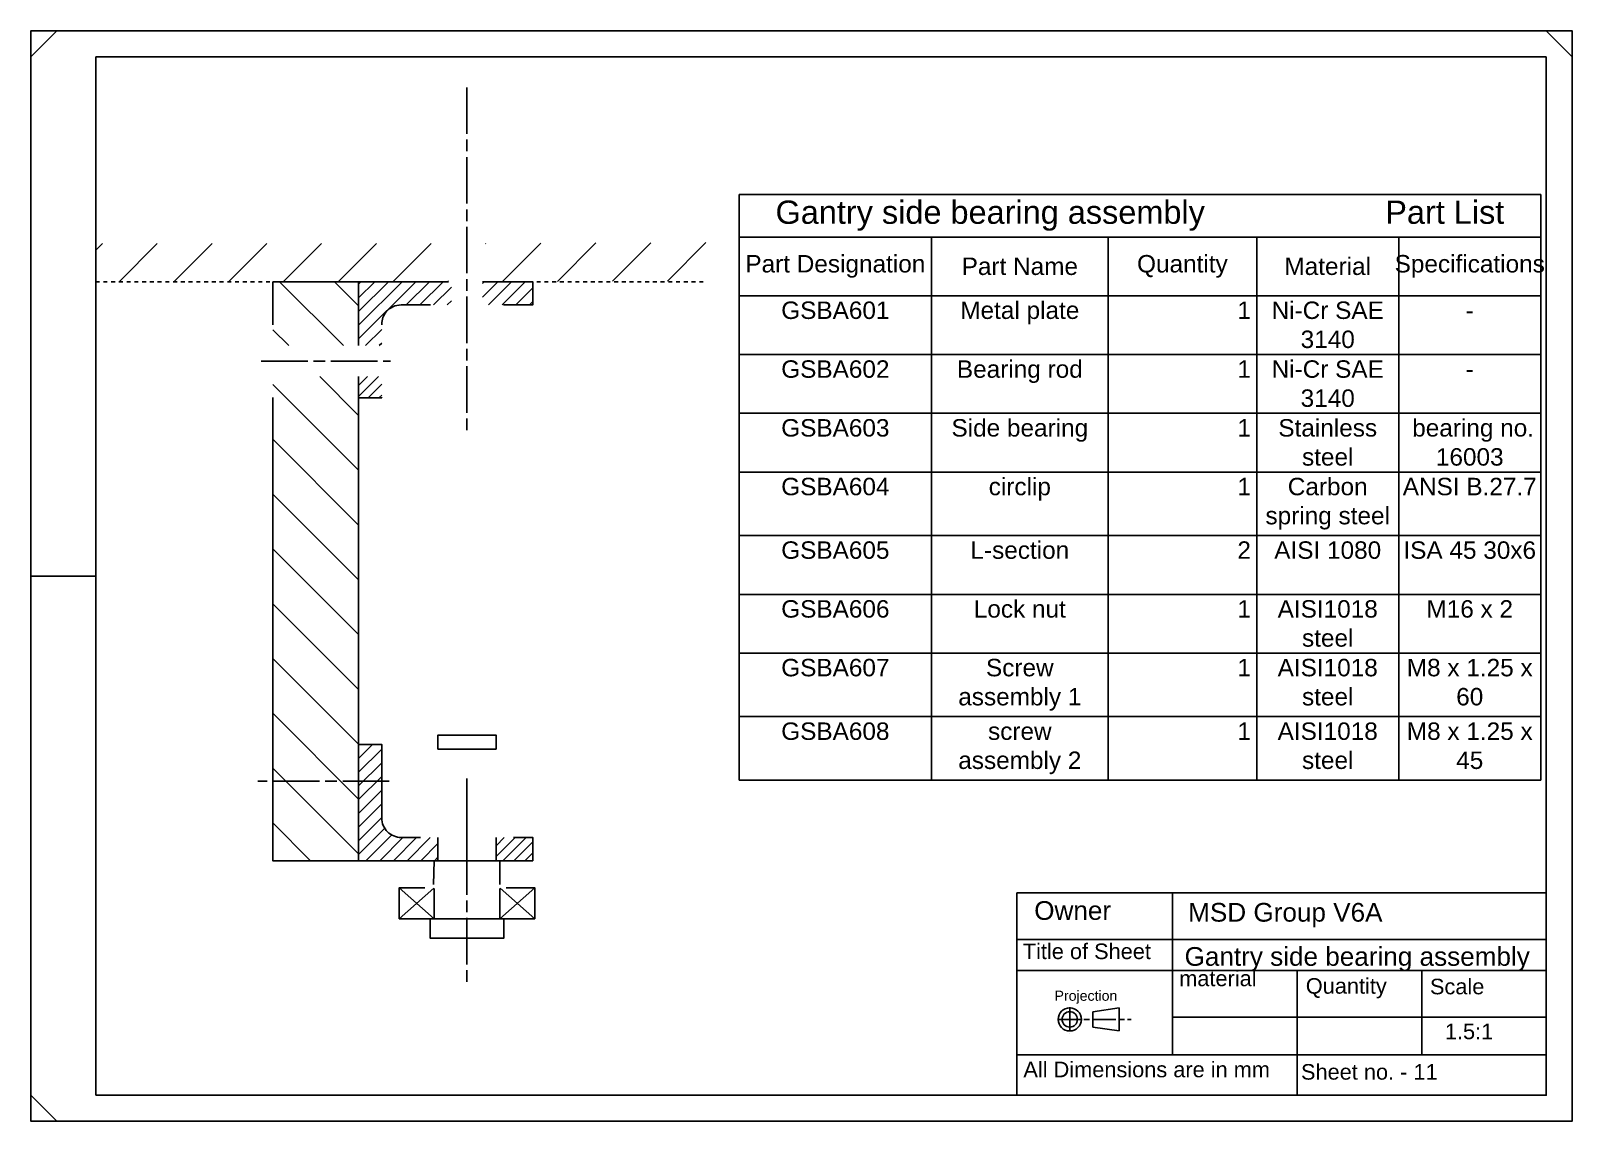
# Model space of a CAD drawing. Header units: millimetres. Extents: x -15074 to 21675, y -7568 to 6574.
# Drawn here: x -618.7 to -220.7, y 2208.3 to 2489.7 of the extents above; entities that cross this region are included whole.
import ezdxf

# ---------------------------------------------------------------- set-up
doc = ezdxf.new("R2010")
doc.units = ezdxf.units.MM
for name, pattern in [('AM_ISO08W050', [18, 12, -1.5, 3, -1.5]), ('AM_ISO08W050x2', [9, 6, -0.75, 1.5, -0.75]), ('Dashed', [2, 1, -1])]:
    doc.linetypes.add(name, pattern=pattern)
doc.layers.add('AM_7', color=142, linetype='AM_ISO08W050', lineweight=25)
doc.layers.add('AM_8', color=1, linetype='Continuous', lineweight=25)
doc.styles.get("Standard").update_dxf_attribs({"font": 'arial.ttf'})
pattern_1 = [(135, (-325090.087, -102408.853), (-7.0710678, -7.0710678), [])]
pattern_2 = [(45, (-1898.787, 47.3), (-7.071068, 7.071068), [])]

msp = doc.modelspace()

# ---------------------------------------------------------------- texts
at = {"attachment_point": 1}
for s, width, gutter_width, heights, insert, char_height in [(' Owner', 33.91382, 10.05, [0], (-361.512, 2265.057), 4.824), ('MSD Group V6A', 75.53534, 10.05, [0], (-319.891, 2264.594), 4.824), ('Title of Sheet', 36.68859, 10.05, [0], (-362.591, 2254.121), 4.02), ('Gantry side bearing assembly', 102.00488, 10.05, [0], (-320.816, 2253.197), 4.824), ('material', 30.44321, 10.05, [0], (-322.203, 2247.135), 4.02), ('Quantity', 26.9769, 10.05, [0], (-289.522, 2245.187), 4.02), ('Scale', 27.74767, 10.05, [0], (-257.458, 2245.033), 4.02), ('Projection', 23.90215, 13.046, [0], (-354.389, 2241.952), 2.6093), ('\\pxi-3,l4,t4;1.5:1', 27.43458, 10.05, [0], (-257.633, 2233.449), 4.02), ('All Dimensions are in mm', 77.61674, 10.05, [0], (-362.437, 2223.624), 4.02), ('Sheet no. - 11', 58.42427, 10.05, [1.456], (-290.756, 2223.008), 4.02)]:
    msp.add_mtext_dynamic_manual_height_columns(s, width=width, gutter_width=gutter_width, heights=heights, dxfattribs=dict(at, insert=insert, char_height=char_height))

# ---------------------------------------------------------------- blocks, each defined once
blk = doc.blocks.new('*T45')
at = {"color": 0, "linetype": 'ByBlock', "lineweight": -2, "transparency": 16777216}
for p, q in [((0, 0), (206.98, 0)), ((0, 0), (0, -151.14)), ((206.98, 0), (206.98, -151.14)), ((0, -11), (206.98, -11)), ((49.71, -11), (49.71, -151.14)), ((95.26, -11), (95.26, -151.14)), ((133.65, -11), (133.65, -151.14)), ((170.32, -11), (170.32, -151.14)), ((0, -26.15), (206.98, -26.15)), ((0, -41.33), (206.98, -41.33)), ((0, -56.5), (206.98, -56.5)), ((0, -71.65), (206.98, -71.65)), ((0, -88.05), (206.98, -88.05)), ((0, -103.23), (206.98, -103.23)), ((0, -118.38), (206.98, -118.38)), ((0, -134.79), (206.98, -134.79)), ((0, -151.14), (206.98, -151.14))]:
    blk.add_line(p, q, dxfattribs=at)
at = {"color": 0, "transparency": 16777216}
for s, insert, char_height, width, attachment_point in [('Gantry side bearing assembly                    Part List', (103.49, -5.5), 6, 203.9811, 5), ('Part Designation', (24.85, -18.58), 4.5, 46.7065, 5), ('Quantity', (114.46, -18.58), 4.5, 35.3929, 5), ('Specifications', (188.65, -18.58), 4.5, 33.6647, 5), ('Part Name', (72.48, -18.58), 4.5, 42.5524, 5), ('Material', (151.98, -18.58), 4.5, 33.6647, 5), ('GSBA601', (24.85, -27.65), 4.5, 46.7065, 2), ('Metal plate', (72.48, -27.65), 4.5, 42.5524, 2), ('1', (132.15, -27.65), 4.5, 35.3929, 3), ('Ni-Cr SAE 3140', (151.98, -27.65), 4.5, 33.6647, 2), ('-', (188.65, -27.65), 4.5, 33.6647, 2), ('GSBA602', (24.85, -42.83), 4.5, 46.7065, 2), ('Bearing rod', (72.48, -42.83), 4.5, 42.5524, 2), ('1', (132.15, -42.83), 4.5, 35.3929, 3), ('Ni-Cr SAE 3140', (151.98, -42.83), 4.5, 33.6647, 2), ('-', (188.65, -42.83), 4.5, 33.6647, 2), ('GSBA603', (24.85, -58), 4.5, 46.7065, 2), ('Side bearing', (72.48, -58), 4.5, 42.5524, 2), ('1', (132.15, -58), 4.5, 35.3929, 3), ('Stainless steel', (151.98, -58), 4.5, 33.6647, 2), (' bearing no. 16003', (188.65, -58), 4.5, 33.6647, 2), ('GSBA604', (24.85, -73.15), 4.5, 46.7065, 2), ('circlip', (72.48, -73.15), 4.5, 42.5524, 2), ('1', (132.15, -73.15), 4.5, 35.3929, 3), ('Carbon spring steel', (151.98, -73.15), 4.5, 33.6647, 2), ('ANSI B.27.7', (188.65, -73.15), 4.5, 33.6647, 2), ('GSBA605', (24.85, -89.55), 4.5, 46.7065, 2), ('L-section', (72.48, -89.55), 4.5, 42.5524, 2), ('2', (132.15, -89.55), 4.5, 35.3929, 3), ('AISI 1080', (151.98, -89.55), 4.5, 33.6647, 2), ('ISA 45 30x6', (188.65, -89.55), 4.5, 33.6647, 2), ('GSBA606', (24.85, -104.73), 4.5, 46.7065, 2), ('Lock nut', (72.48, -104.73), 4.5, 42.5524, 2), ('1', (132.15, -104.73), 4.5, 35.3929, 3), ('AISI1018 steel', (151.98, -104.73), 4.5, 33.6647, 2), ('M16 x 2', (188.65, -104.73), 4.5, 33.6647, 2), ('GSBA607', (24.85, -119.88), 4.5, 46.7065, 2), ('Screw assembly 1', (72.48, -119.88), 4.5, 42.5524, 2), ('1', (132.15, -119.88), 4.5, 35.3929, 3), ('AISI1018 steel', (151.98, -119.88), 4.5, 33.6647, 2), ('M8 x 1.25 x 60', (188.65, -119.88), 4.5, 33.6647, 2), ('GSBA608', (24.85, -136.29), 4.5, 46.7065, 2), ('screw assembly 2', (72.48, -136.29), 4.5, 42.5524, 2), ('1', (132.15, -136.29), 4.5, 35.3929, 3), ('AISI1018 steel', (151.98, -136.29), 4.5, 33.6647, 2), ('M8 x 1.25 x 45', (188.65, -136.29), 4.5, 33.6647, 2)]:
    blk.add_mtext(s, dxfattribs=dict(at, insert=insert, char_height=char_height, width=width, attachment_point=attachment_point))

# ---------------------------------------------------------------- hatches: boundary and pattern name
at = {"layer": 'AM_8'}
h = msp.add_hatch(dxfattribs=at)
h.set_pattern_fill('_U', color=256, scale=10, angle=45, style=0, pattern_type=0)
h.set_pattern_definition(pattern_2)
h.paths.add_polyline_path([(-510.866, 2434.832), (-601.97, 2434.832), (-601.97, 2424.938), (-510.866, 2424.938)])
h = msp.add_hatch(dxfattribs=at)
h.set_pattern_fill('_U', color=256, scale=10, angle=45, style=0, pattern_type=0)
h.set_pattern_definition(pattern_2)
h.paths.add_polyline_path([(-501.341, 2434.832), (-443.83, 2435.033), (-443.83, 2425.139), (-501.341, 2424.938)])
at = {"layer": 'AM_8', "true_color": 0x000000}
h = msp.add_hatch(dxfattribs=at)
h.set_pattern_fill('_U', color=18, scale=10, angle=135, style=0, pattern_type=0)
h.set_pattern_definition(pattern_1)
edge = h.paths.add_edge_path(flags=0)
edge.add_line((-534.104, 2408.438), (-556.234, 2408.438))
edge.add_line((-556.234, 2424.938), (-556.234, 2408.438))
edge.add_line((-534.104, 2424.938), (-556.234, 2424.938))
edge.add_line((-534.104, 2408.438), (-534.104, 2424.938))
edge = h.paths.add_edge_path(flags=0)
edge.add_line((-534.104, 2408.438), (-556.234, 2408.438))
edge.add_line((-534.104, 2407.613), (-534.104, 2408.438))
edge.add_line((-556.234, 2407.613), (-534.104, 2407.613))
edge.add_line((-556.234, 2408.438), (-556.234, 2407.613))
edge = h.paths.add_edge_path(flags=0)
edge.add_line((-534.104, 2408.438), (-556.234, 2408.438))
edge.add_line((-534.104, 2407.613), (-534.104, 2408.438))
edge.add_line((-556.234, 2407.613), (-534.104, 2407.613))
edge.add_line((-556.234, 2408.438), (-556.234, 2407.613))
h = msp.add_hatch(dxfattribs=at)
h.set_pattern_fill('_U', color=18, scale=2.5, angle=45, style=0, pattern_type=0)
h.set_pattern_definition([(45, (-325090.0872, -102408.8534), (-1.767766953, 1.767766953), [])])
edge = h.paths.add_edge_path(flags=0)
edge.add_line((-502.104, 2418.938), (-502.104, 2424.938))
edge.add_line((-489.104, 2424.938), (-502.104, 2424.938))
edge.add_line((-489.104, 2418.938), (-489.104, 2424.938))
edge.add_line((-502.104, 2418.938), (-489.104, 2418.938))
edge = h.paths.add_edge_path(flags=0)
edge.add_line((-510.104, 2424.938), (-510.104, 2418.938))
edge.add_line((-523.104, 2418.938), (-510.104, 2418.938))
edge.add_arc((-523.104, 2413.938), 5, 90, 179.71197)
edge.add_arc((-523.104, 2413.938), 5, 179.71197, 180)
edge.add_line((-528.104, 2408.438), (-528.104, 2413.938))
edge.add_line((-528.104, 2408.438), (-534.104, 2408.438))
edge.add_line((-534.104, 2424.938), (-534.104, 2408.438))
edge.add_line((-510.104, 2424.938), (-534.104, 2424.938))
edge = h.paths.add_edge_path(flags=0)
edge.add_line((-528.104, 2408.438), (-534.104, 2408.438))
edge.add_line((-528.104, 2407.613), (-528.104, 2408.438))
edge.add_line((-534.104, 2407.613), (-528.104, 2407.613))
edge.add_line((-534.104, 2408.438), (-534.104, 2407.613))
edge = h.paths.add_edge_path(flags=0)
edge.add_line((-510.104, 2424.938), (-510.104, 2418.938))
edge.add_line((-502.104, 2424.938), (-510.104, 2424.938))
edge.add_line((-502.104, 2418.938), (-502.104, 2424.938))
edge.add_line((-510.104, 2418.938), (-502.104, 2418.938))
edge = h.paths.add_edge_path(flags=0)
edge.add_line((-528.104, 2408.438), (-534.104, 2408.438))
edge.add_line((-528.104, 2407.613), (-528.104, 2408.438))
edge.add_line((-534.104, 2407.613), (-528.104, 2407.613))
edge.add_line((-534.104, 2408.438), (-534.104, 2407.613))
edge = h.paths.add_edge_path(flags=0)
edge.add_line((-510.104, 2424.938), (-510.104, 2418.938))
edge.add_line((-502.104, 2424.938), (-510.104, 2424.938))
edge.add_line((-502.104, 2418.938), (-502.104, 2424.938))
edge.add_line((-510.104, 2418.938), (-502.104, 2418.938))
h = msp.add_hatch(dxfattribs=at)
h.set_pattern_fill('_U', color=18, scale=10, angle=135, style=0, pattern_type=0)
h.set_pattern_definition(pattern_1)
edge = h.paths.add_edge_path(flags=0)
edge.add_line((-556.234, 2400.438), (-534.104, 2400.438))
edge.add_line((-534.104, 2275.496), (-534.104, 2400.438))
edge.add_line((-556.234, 2275.496), (-534.104, 2275.496))
edge.add_line((-556.234, 2400.438), (-556.234, 2275.496))
edge = h.paths.add_edge_path(flags=0)
edge.add_line((-556.234, 2400.438), (-534.104, 2400.438))
edge.add_line((-556.234, 2401.263), (-556.234, 2400.438))
edge.add_line((-534.104, 2401.263), (-556.234, 2401.263))
edge.add_line((-534.104, 2400.438), (-534.104, 2401.263))
edge = h.paths.add_edge_path(flags=0)
edge.add_line((-556.234, 2400.438), (-534.104, 2400.438))
edge.add_line((-556.234, 2401.263), (-556.234, 2400.438))
edge.add_line((-534.104, 2401.263), (-556.234, 2401.263))
edge.add_line((-534.104, 2400.438), (-534.104, 2401.263))
h = msp.add_hatch(dxfattribs=at)
h.set_pattern_fill('_U', color=18, scale=2, angle=45, style=0, pattern_type=0)
h.set_pattern_definition([(45, (-325090.0872, -102408.8534), (-1.414213562, 1.414213562), [])])
edge = h.paths.add_edge_path(flags=0)
edge.add_line((-534.104, 2400.438), (-528.104, 2400.438))
edge.add_line((-528.104, 2394.938), (-528.104, 2400.438))
edge.add_line((-534.104, 2394.938), (-528.104, 2394.938))
edge.add_line((-534.104, 2400.438), (-534.104, 2394.938))
edge = h.paths.add_edge_path(flags=0)
edge.add_line((-534.104, 2400.438), (-528.104, 2400.438))
edge.add_line((-534.104, 2401.263), (-534.104, 2400.438))
edge.add_line((-528.104, 2401.263), (-534.104, 2401.263))
edge.add_line((-528.104, 2400.438), (-528.104, 2401.263))
edge = h.paths.add_edge_path(flags=0)
edge.add_line((-534.104, 2400.438), (-528.104, 2400.438))
edge.add_line((-534.104, 2401.263), (-534.104, 2400.438))
edge.add_line((-528.104, 2401.263), (-534.104, 2401.263))
edge.add_line((-528.104, 2400.438), (-528.104, 2401.263))
h = msp.add_hatch(dxfattribs=at)
h.set_pattern_fill('_U', color=18, scale=2.5, angle=45, style=0, pattern_type=0)
h.set_pattern_definition([(45, (-325077.2419, -102408.8534), (-1.767766953, 1.767766953), [])])
edge = h.paths.add_edge_path()
edge.add_line((-528.104, 2305.496), (-534.104, 2305.496))
edge.add_line((-534.104, 2305.496), (-534.104, 2275.496))
edge.add_line((-534.104, 2275.496), (-513.604, 2275.496))
edge.add_line((-513.604, 2275.496), (-513.604, 2281.496))
edge.add_line((-513.604, 2281.496), (-518.01, 2281.496))
edge.add_line((-518.01, 2281.496), (-523.104, 2281.496))
edge.add_arc((-523.104, 2286.496), 5, 180, 270, ccw=False)
edge.add_line((-528.104, 2286.496), (-528.104, 2305.496))
h = msp.add_hatch(dxfattribs=at)
h.set_pattern_fill('_U', color=18, scale=2, angle=45, style=0, pattern_type=0)
h.set_pattern_definition([(45, (-325077.2419, -102408.8534), (-1.414213562, 1.414213562), [])])
h.paths.add_polyline_path([(-489.104, 2281.496), (-498.604, 2281.496), (-498.604, 2275.496), (-489.104, 2275.496)])

# ---------------------------------------------------------------- linework, layer by layer
for p, q in [((-618.72, 2482.975), (-612.02, 2489.675)), ((-220.74, 2482.975), (-227.44, 2489.675)), ((-601.97, 2482.975), (-601.97, 2476.275)), ((-227.44, 2482.975), (-227.44, 2476.275)), ((-516.416, 2418.938), (-515.504, 2418.938)), ((-496.704, 2418.938), (-495.791, 2418.938)), ((-528.104, 2394.938), (-534.104, 2394.938)), ((-618.72, 2348.975), (-601.97, 2348.975)), ((-514.604, 2275.496), (-497.604, 2275.496)), ((-523.604, 2268.496), (-514.604, 2260.496)), ((-488.604, 2268.496), (-497.604, 2260.496)), ((-514.66, 2268.446), (-523.604, 2260.496)), ((-497.547, 2268.446), (-488.604, 2260.496)), ((-337.745, 2237.533), (-344.502, 2236.526)), ((-337.745, 2236.526), (-337.745, 2237.533)), ((-350.464, 2234.54), (-350.464, 2234.54)), ((-350.464, 2234.54), (-350.464, 2234.54)), ((-337.745, 2231.547), (-344.502, 2232.553)), ((-337.745, 2232.553), (-337.745, 2231.547)), ((-291.76, 2225.427), (-291.76, 2214.975)), ((-618.72, 2214.975), (-612.02, 2208.275))]:
    msp.add_line(p, q)
at = {"linetype": 'Dashed'}
for p, q in [((-601.97, 2424.938), (-510.104, 2424.938)), ((-502.104, 2424.938), (-444.171, 2424.938))]:
    msp.add_line(p, q, dxfattribs=at)
for points in [[(-618.72, 2489.675), (-220.74, 2489.675), (-220.74, 2208.275), (-618.72, 2208.275)], [(-513.604, 2304.296), (-498.604, 2304.296), (-498.604, 2307.915), (-513.604, 2307.915)], [(-364.12, 2267.235), (-227.44, 2267.235), (-227.44, 2214.975), (-364.12, 2214.975)], [(-515.604, 2260.496), (-496.604, 2260.496), (-496.604, 2255.496), (-515.604, 2255.496)], [(-364.12, 2214.975), (-227.44, 2214.975), (-227.44, 2255.175), (-364.12, 2255.175)], [(-364.12, 2214.975), (-227.44, 2214.975), (-227.44, 2247.135), (-364.12, 2247.135)], [(-259.6, 2247.135), (-291.76, 2247.135), (-291.76, 2225.427), (-259.6, 2225.427)], [(-227.44, 2247.135), (-259.6, 2247.135), (-259.6, 2225.427), (-227.44, 2225.427)], [(-364.12, 2214.975), (-227.44, 2214.975), (-227.44, 2225.427), (-364.12, 2225.427)]]:
    msp.add_lwpolyline(points, close=True)
for points in [[(-601.97, 2208.275), (-618.72, 2208.275), (-618.72, 2489.675), (-601.97, 2489.675)], [(-618.72, 2482.975), (-618.72, 2489.675), (-220.74, 2489.675), (-220.74, 2482.975)], [(-227.44, 2208.275), (-220.74, 2208.275), (-220.74, 2489.675), (-227.44, 2489.675)], [(-601.97, 2482.975), (-601.97, 2214.975)], [(-227.44, 2482.975), (-601.97, 2482.975)], [(-227.44, 2482.975), (-227.44, 2214.975)], [(-556.234, 2424.938), (-534.104, 2424.938), (-534.104, 2417.138)], [(-556.234, 2417.926), (-556.234, 2424.938)], [(-528.104, 2424.938), (-534.104, 2424.938), (-534.104, 2417.138)], [(-510.866, 2424.938), (-534.104, 2424.938), (-534.104, 2418.938)], [(-495.791, 2418.938), (-489.104, 2418.938), (-489.104, 2424.938), (-501.341, 2424.938)], [(-556.234, 2413.838), (-556.234, 2417.926)], [(-534.104, 2417.138), (-534.104, 2410.788)], [(-534.104, 2417.138), (-534.104, 2410.788)], [(-534.104, 2410.788), (-534.104, 2408.438)], [(-534.104, 2410.788), (-534.104, 2408.438)], [(-534.104, 2400.438), (-534.104, 2398.088)], [(-534.104, 2400.438), (-534.104, 2398.088)], [(-534.104, 2398.088), (-534.104, 2391.738)], [(-556.234, 2390.951), (-556.234, 2395.038)], [(-528.104, 2394.938), (-528.104, 2395.038)], [(-534.104, 2391.738), (-534.104, 2275.496), (-556.234, 2275.496), (-556.234, 2380.602)], [(-556.234, 2380.602), (-556.234, 2390.951)], [(-514.604, 2275.496), (-534.104, 2275.496), (-534.104, 2281.496)], [(-513.604, 2281.496), (-513.604, 2275.496), (-498.604, 2275.496), (-498.604, 2281.496)], [(-494.104, 2281.496), (-489.104, 2281.496), (-489.104, 2275.496), (-497.604, 2275.496)], [(-514.719, 2269.346), (-514.604, 2275.496)], [(-497.604, 2275.496), (-497.604, 2269.346)], [(-516.954, 2268.496), (-523.604, 2268.496), (-523.604, 2260.496), (-514.604, 2260.496), (-514.604, 2268.346)], [(-495.954, 2268.496), (-488.604, 2268.496), (-488.604, 2260.496), (-497.604, 2260.496), (-497.604, 2268.346)], [(-497.604, 2268.346), (-497.604, 2260.496), (-514.604, 2260.496), (-514.604, 2268.346)], [(-323.92, 2225.427), (-323.92, 2267.235), (-227.44, 2267.235), (-227.44, 2214.975), (-323.92, 2214.975)], [(-364.12, 2235.075), (-364.12, 2214.975), (-227.44, 2214.975), (-227.44, 2235.075), (-323.92, 2235.075)], [(-344.502, 2236.526), (-344.502, 2234.54)], [(-344.502, 2232.553), (-344.502, 2234.54)], [(-337.745, 2234.54), (-337.745, 2236.526)], [(-337.745, 2234.54), (-337.745, 2232.553)], [(-618.72, 2214.975), (-618.72, 2208.275), (-220.74, 2208.275), (-220.74, 2214.975)], [(-227.44, 2214.975), (-601.97, 2214.975)]]:
    msp.add_lwpolyline(points)
for points in [[(-528.104, 2413.963, -0.1740954), (-526.946, 2417.138)], [(-526.946, 2417.138, -0.2226479), (-523.104, 2418.938), (-516.416, 2418.938)], [(-528.104, 2413.838), (-528.104, 2413.938, -0.0012568), (-528.104, 2413.963)], [(-528.104, 2275.496), (-534.104, 2275.496), (-534.104, 2305.496), (-528.104, 2305.496), (-528.104, 2286.496, 0.4142136), (-523.104, 2281.496), (-518.104, 2281.496)]]:
    msp.add_lwpolyline(points, format="xyb")
for radius in [2.993, 1.986]:
    msp.add_circle((-350.464, 2234.54), radius)
at = {"layer": 'AM_7'}
for p, q in [((-506.104, 2475.091), (-506.104, 2385.28)), ((-559.234, 2404.438), (-525.819, 2404.438)), ((-506.104, 2296.716), (-506.104, 2243.795)), ((-526.201, 2295.996), (-560.13, 2295.996))]:
    msp.add_line(p, q, dxfattribs=at)
at = {"layer": 'AM_7', "linetype": 'AM_ISO08W050x2'}
for p, q in [((-506.104, 2286.996), (-506.104, 2267.086)), ((-350.464, 2237.671), (-350.464, 2230.891)), ((-353.595, 2234.54), (-334.614, 2234.54)), ((-350.464, 2234.54), (-350.464, 2234.54)), ((-350.464, 2234.54), (-350.464, 2234.54))]:
    msp.add_line(p, q, dxfattribs=at)

# ---------------------------------------------------------------- block references
msp.add_blockref('*T45', (-435.839, 2447.465))

msp.set_redraw_order([(e.dxf.handle, doc.entitydb.next_handle()) for e in msp.query("TEXT MTEXT ATTDEF DIMENSION ARC_DIMENSION")])  # texts and dimensions are drawn at this point

doc.saveas('drawing.dxf')
